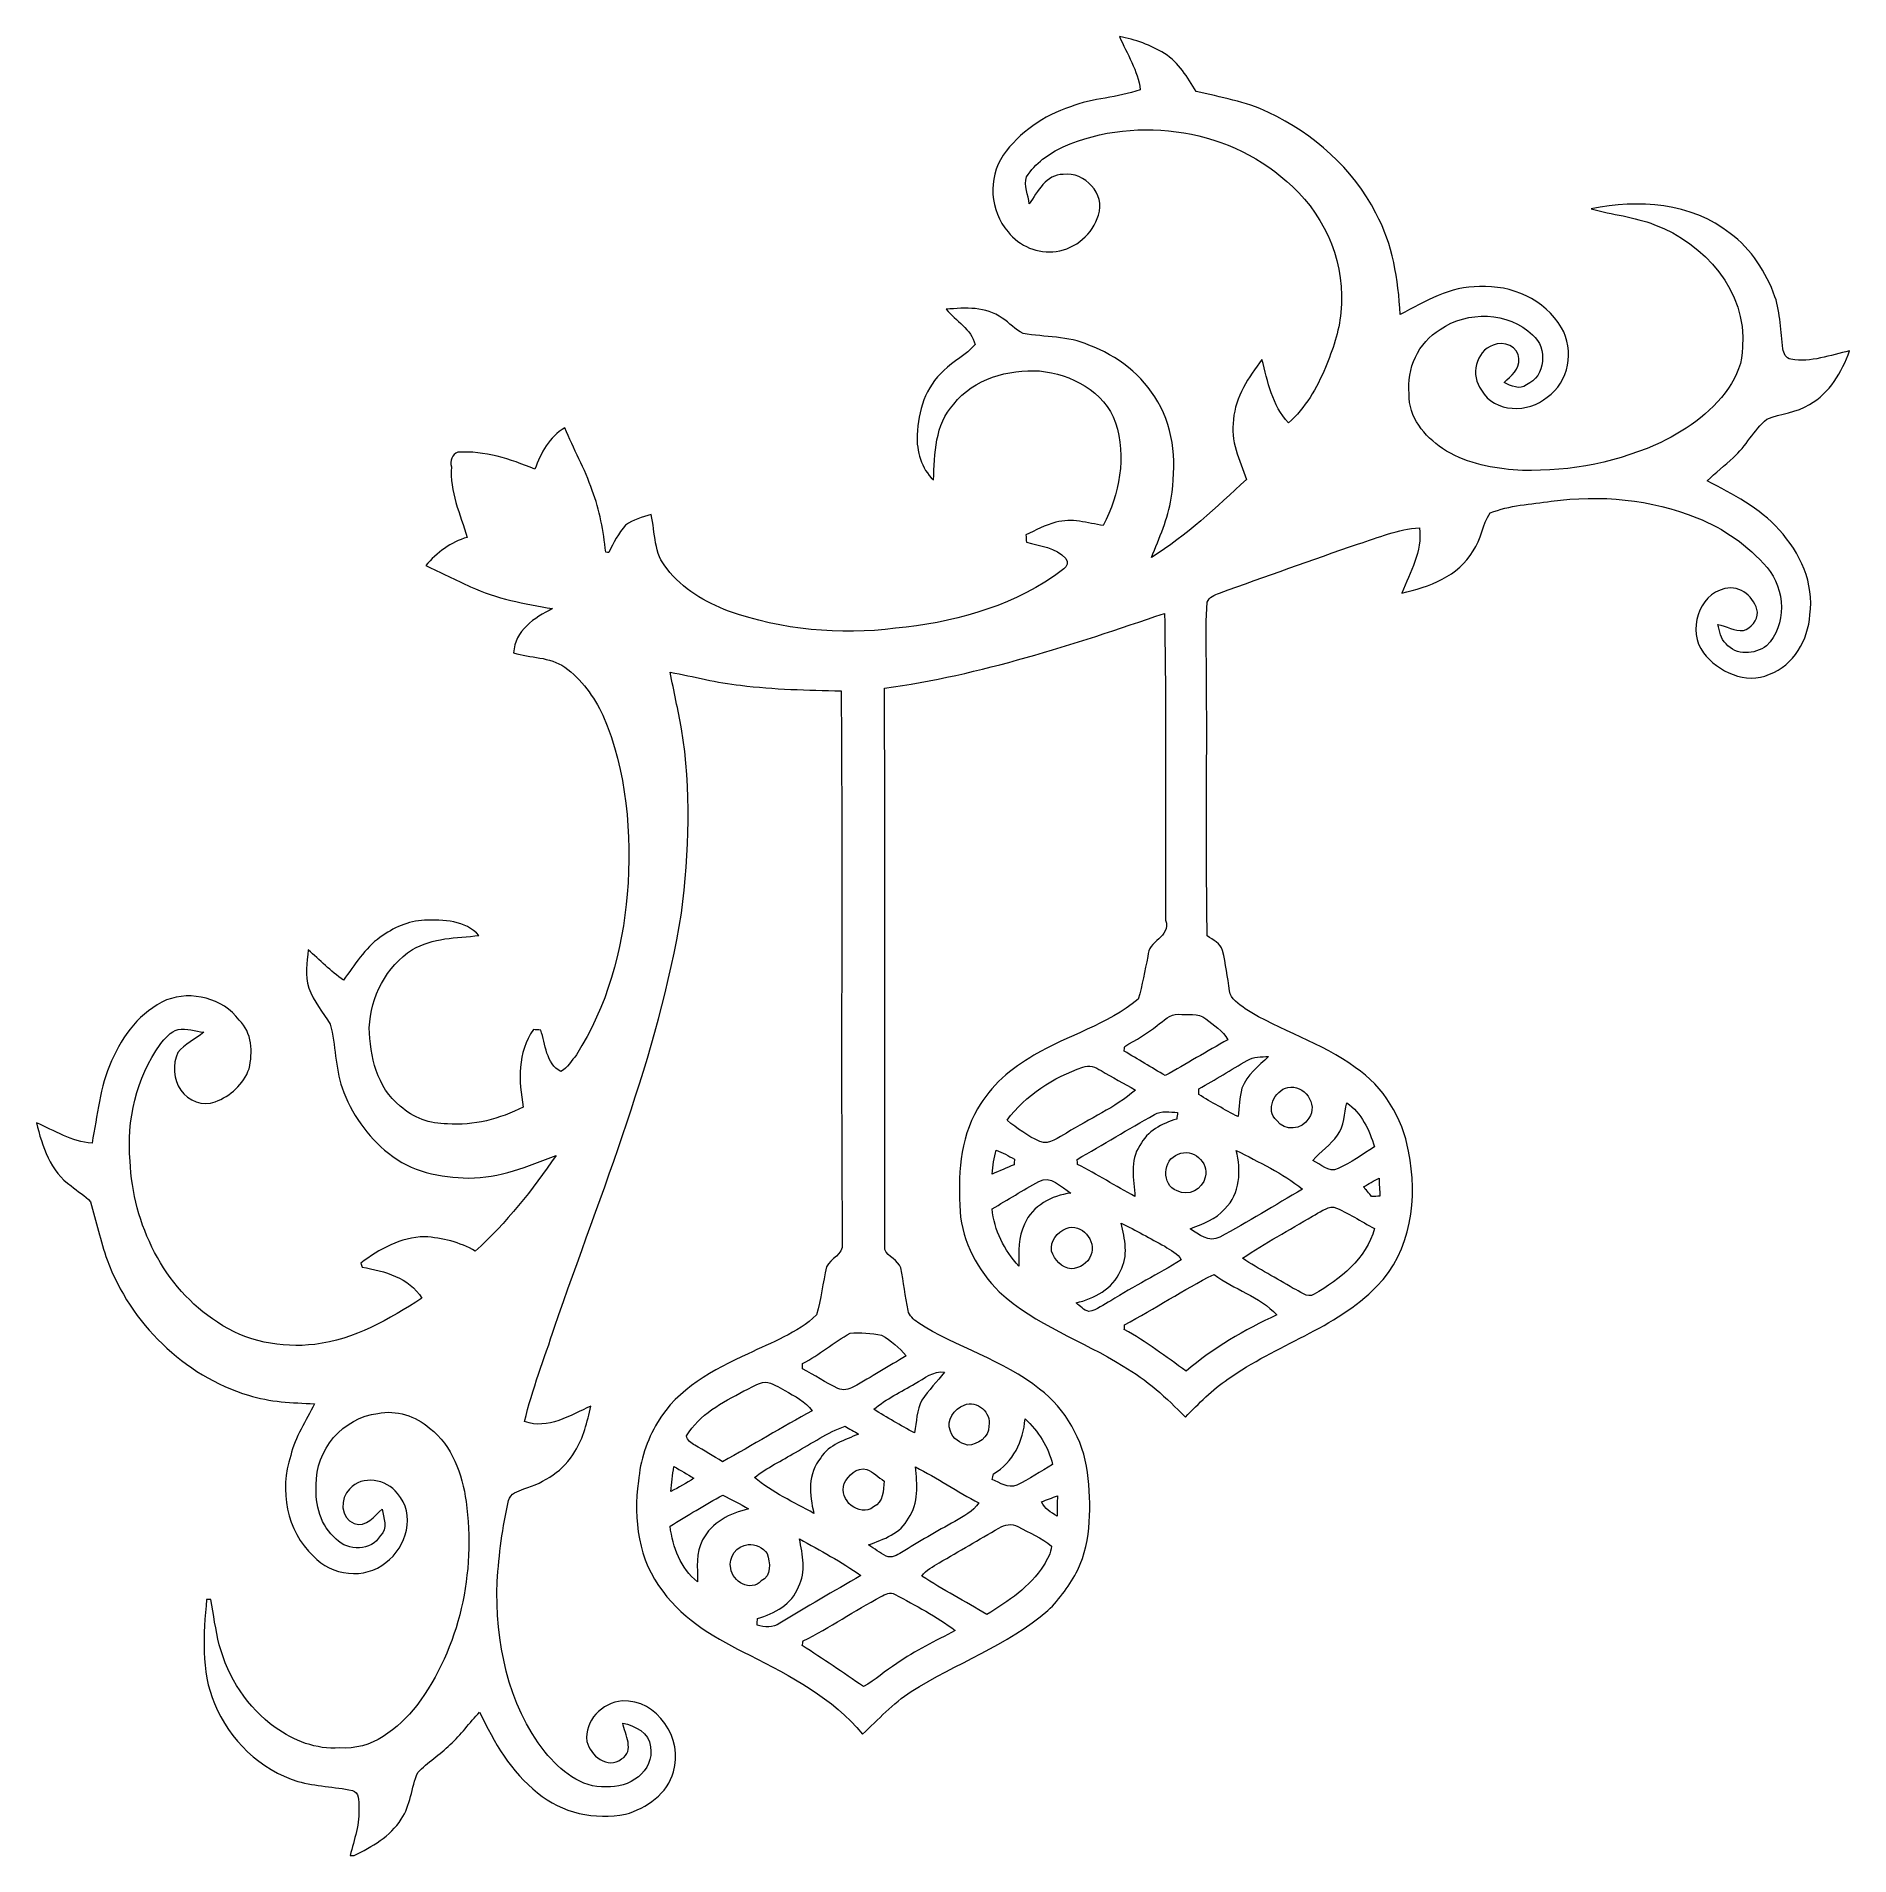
# Model space of a CAD drawing. Header units: centimetres. Extents: x -16.3 to 16.3, y -16.4 to 16.4.
import ezdxf

# ---------------------------------------------------------------- set-up
doc = ezdxf.new("R2010")
doc.units = ezdxf.units.CM
doc.header["$MEASUREMENT"] = 0
doc.layers.add('Layer 1', color=7, linetype='Continuous')

msp = doc.modelspace()

# ---------------------------------------------------------------- linework, layer by layer
at = {"layer": 'Layer 1', "color": 253, "lineweight": 9}
for points, knots in [([(3.17148, 16.35743), (3.45582, 16.29922), (3.73557, 16.20291), (3.98286, 16.0491), (3.98286, 16.0491), (4.2411, 15.89035), (4.39456, 15.6173), (4.5519, 15.36789), (4.5519, 15.36789), (4.98969, 15.26099), (5.44266, 15.18797), (5.85188, 14.99006), (5.85188, 14.99006), (6.66256, 14.60624), (7.37376, 13.98253), (7.7844, 13.17784), (7.7844, 13.17784), (8.09026, 12.62363), (8.1841, 11.98122), (8.22255, 11.35751), (8.22255, 11.35751), (8.66811, 11.5854), (9.12495, 11.86868), (9.64495, 11.85739), (9.64495, 11.85739), (10.2168, 11.88879), (10.82852, 11.62915), (11.12097, 11.11903), (11.12097, 11.11903), (11.3538, 10.71686), (11.26067, 10.13584), (10.86344, 9.87161), (10.86344, 9.87161), (10.53148, 9.5802), (9.91553, 9.58092), (9.68305, 9.9972), (9.68305, 9.9972), (9.47879, 10.25472), (9.57616, 10.69287), (9.8926, 10.80717), (9.8926, 10.80717), (10.0704, 10.89043), (10.35721, 10.78142), (10.35121, 10.56199), (10.35121, 10.56199), (10.37661, 10.36655), (10.20904, 10.25367), (10.09192, 10.13372), (10.09192, 10.13372), (10.21504, 10.07269), (10.36673, 9.99226), (10.49408, 10.09421), (10.49408, 10.09421), (10.83628, 10.23709), (10.87473, 10.75955), (10.60239, 10.98885), (10.60239, 10.98885), (10.166, 11.41501), (9.42905, 11.42524), (8.93833, 11.08693), (8.93833, 11.08693), (8.5464, 10.85304), (8.33085, 10.37714), (8.38306, 9.92699), (8.38306, 9.92699), (8.36789, 9.51423), (8.65717, 9.16429), (8.98349, 8.94662), (8.98349, 8.94662), (9.3592, 8.69544), (9.81181, 8.60584), (10.2542, 8.55998), (10.2542, 8.55998), (11.12556, 8.51306), (12.01068, 8.66016), (12.81042, 9.01224), (12.81042, 9.01224), (13.31913, 9.24155), (13.80067, 9.56786), (14.12417, 10.03), (14.12417, 10.03), (14.26457, 10.25155), (14.38805, 10.50026), (14.37323, 10.77084), (14.37323, 10.77084), (14.46072, 11.77237), (13.6906, 12.64127), (12.79384, 12.9697), (12.79384, 12.9697), (12.42801, 13.1161), (12.03255, 13.14856), (11.65684, 13.25722), (11.65684, 13.25722), (12.49821, 13.4329), (13.46024, 13.36481), (14.15592, 12.81307), (14.15592, 12.81307), (14.53833, 12.53402), (14.79797, 12.11527), (14.96025, 11.67677), (14.96025, 11.67677), (15.06326, 11.3755), (15.05409, 11.052), (15.10277, 10.74015), (15.10277, 10.74015), (15.11406, 10.65865), (15.15745, 10.5687), (15.24635, 10.55106), (15.24635, 10.55106), (15.60795, 10.48756), (15.95403, 10.62655), (16.30186, 10.70205), (16.30186, 10.70205), (16.1604, 10.3221), (15.94697, 9.94181), (15.58043, 9.73896), (15.58043, 9.73896), (15.34972, 9.5855), (15.06185, 9.57809), (14.81208, 9.47509), (14.81208, 9.47509), (14.58066, 9.27294), (14.43602, 8.99002), (14.21095, 8.78047), (14.21095, 8.78047), (14.05573, 8.64006), (13.88992, 8.512), (13.7414, 8.36419), (13.7414, 8.36419), (14.20319, 8.12112), (14.68332, 7.87947), (15.03645, 7.48471), (15.03645, 7.48471), (15.40722, 7.07514), (15.67075, 6.51881), (15.58855, 5.95542), (15.58855, 5.95542), (15.55821, 5.50598), (15.29715, 5.04631), (14.85936, 4.88545), (14.85936, 4.88545), (14.43391, 4.69883), (13.93825, 4.92812), (13.67191, 5.27491), (13.67191, 5.27491), (13.38863, 5.65803), (13.57278, 6.32196), (14.06102, 6.42638), (14.06102, 6.42638), (14.3383, 6.49835), (14.59901, 6.26728), (14.64593, 6.00516), (14.64593, 6.00516), (14.65228, 5.85488), (14.52739, 5.72224), (14.39475, 5.67073), (14.39475, 5.67073), (14.23353, 5.66473), (14.08395, 5.74728), (13.92979, 5.78432), (13.92979, 5.78432), (13.96648, 5.66614), (13.97812, 5.52256), (14.07936, 5.43543), (14.07936, 5.43543), (14.25434, 5.21988), (14.60077, 5.23717), (14.80468, 5.39909), (14.80468, 5.39909), (15.18426, 5.76386), (15.14511, 6.42109), (14.81667, 6.80703), (14.81667, 6.80703), (14.47765, 7.20002), (14.04091, 7.50976), (13.55761, 7.69885), (13.55761, 7.69885), (12.73211, 8.0361), (11.817, 8.11795), (10.93717, 7.99836), (10.93717, 7.99836), (10.56887, 7.94262), (10.18576, 7.9278), (9.83756, 7.7874), (9.83756, 7.7874), (9.69363, 7.58243), (9.68446, 7.30974), (9.5303, 7.10795), (9.5303, 7.10795), (9.27453, 6.64616), (8.73443, 6.45884), (8.25112, 6.34489), (8.25112, 6.34489), (8.3947, 6.72448), (8.62683, 7.09419), (8.56651, 7.51787), (8.56651, 7.51787), (8.1841, 7.50271), (7.8292, 7.34149), (7.46831, 7.23177), (7.46831, 7.23177), (6.63434, 6.94038), (5.80073, 6.64722), (4.96994, 6.34595), (4.96994, 6.34595), (4.8888, 6.3089), (4.77803, 6.2768), (4.75157, 6.18085), (4.75157, 6.18085), (4.7237, 5.87746), (4.73499, 5.5723), (4.73499, 5.26786), (4.73499, 5.26786), (4.75333, 3.57241), (4.72335, 1.87696), (4.75121, 0.18151), (4.75121, 0.18151), (4.85282, 0.10813), (4.99287, 0.05133), (5.02673, -0.08237), (5.02673, -0.08237), (5.08283, -0.32014), (5.11669, -0.56285), (5.15268, -0.80452), (5.15268, -0.80452), (5.16785, -0.95974), (5.32271, -1.03947), (5.43243, -1.13013), (5.43243, -1.13013), (6.06813, -1.52806), (6.80897, -1.73372), (7.41398, -2.18529), (7.41398, -2.18529), (7.92304, -2.52819), (8.26523, -3.09052), (8.3693, -3.69236), (8.3693, -3.69236), (8.54428, -4.52525), (8.42222, -5.49011), (7.80239, -6.11982), (7.80239, -6.11982), (7.05309, -6.88711), (5.98311, -7.16933), (5.12869, -7.78633), (5.12869, -7.78633), (4.83941, -7.97578), (4.59987, -8.22696), (4.35751, -8.47073), (4.35751, -8.47073), (4.01991, -8.12501), (3.6629, -7.79481), (3.24027, -7.55492), (3.24027, -7.55492), (2.50684, -7.09631), (1.65524, -6.81726), (1.01283, -6.22107), (1.01283, -6.22107), (0.62372, -5.83513), (0.35208, -5.32783), (0.30622, -4.77574), (0.30622, -4.77574), (0.26882, -4.15132), (0.2981, -3.48139), (0.6223, -2.92718), (0.6223, -2.92718), (0.85655, -2.51478), (1.22626, -2.19657), (1.63548, -1.96551), (1.63548, -1.96551), (2.24473, -1.59968), (2.9584, -1.41941), (3.50944, -0.95692), (3.50944, -0.95692), (3.58528, -0.70503), (3.62656, -0.44326), (3.68406, -0.18644), (3.68406, -0.18644), (3.67348, 0.10249), (4.10916, 0.14694), (4.00192, 0.46691), (4.00192, 0.46691), (3.99168, 2.30523), (4.01744, 4.14391), (3.98357, 5.98153), (3.98357, 5.98153), (2.33786, 5.42096), (0.67451, 4.87416), (-1.0541, 4.63462), (-1.0541, 4.63462), (-1.03399, 1.26983), (-1.04916, -2.09604), (-1.0488, -5.46048), (-1.0488, -5.46048), (-0.98707, -5.59559), (-0.8075, -5.64357), (-0.75847, -5.78962), (-0.75847, -5.78962), (-0.70661, -6.04327), (-0.6798, -6.30185), (-0.629, -6.5562), (-0.629, -6.5562), (-0.60995, -6.65145), (-0.52775, -6.7139), (-0.45367, -6.76858), (-0.45367, -6.76858), (0.24483, -7.22613), (1.08091, -7.44062), (1.73743, -7.96696), (1.73743, -7.96696), (2.20733, -8.32891), (2.51743, -8.87889), (2.59927, -9.4652), (2.59927, -9.4652), (2.66418, -10.05012), (2.67688, -10.67347), (2.42394, -11.21993), (2.42394, -11.21993), (2.28353, -11.48839), (2.10503, -11.73992), (1.8856, -11.95018), (1.8856, -11.95018), (1.15782, -12.58094), (0.23107, -12.89597), (-0.57291, -13.40856), (-0.57291, -13.40856), (-0.9017, -13.61811), (-1.16028, -13.91303), (-1.4485, -14.17162), (-1.4485, -14.17162), (-1.97943, -13.51933), (-2.74108, -13.12951), (-3.47592, -12.75486), (-3.47592, -12.75486), (-4.05624, -12.46382), (-4.6489, -12.1375), (-5.04013, -11.6041), (-5.04013, -11.6041), (-5.4744, -11.05236), (-5.57494, -10.30482), (-5.4744, -9.62642), (-5.4744, -9.62642), (-5.44653, -9.25107), (-5.32553, -8.88877), (-5.13256, -8.56704), (-5.13256, -8.56704), (-4.7759, -7.9599), (-4.12679, -7.6163), (-3.5052, -7.33514), (-3.5052, -7.33514), (-3.08433, -7.12559), (-2.61725, -6.96825), (-2.27577, -6.63241), (-2.27577, -6.63241), (-2.18193, -6.35371), (-2.16605, -6.05314), (-2.09303, -5.76916), (-2.09303, -5.76916), (-2.02882, -5.6097), (-1.78435, -5.55573), (-1.8108, -5.35535), (-1.8108, -5.35535), (-1.84044, -2.041), (-1.80234, 1.27335), (-1.83162, 4.58735), (-1.83162, 4.58735), (-2.43487, 4.60111), (-3.03918, 4.61275), (-3.63855, 4.68754), (-3.63855, 4.68754), (-4.06576, 4.73304), (-4.48098, 4.84629), (-4.9029, 4.92249), (-4.9029, 4.92249), (-4.84222, 4.58275), (-4.76391, 4.24692), (-4.70147, 3.90755), (-4.70147, 3.90755), (-4.5212, 2.81111), (-4.56247, 1.69069), (-4.70041, 0.59249), (-4.70041, 0.59249), (-5.12409, -1.98209), (-6.13904, -4.4025), (-6.985, -6.85536), (-6.985, -6.85536), (-7.16597, -7.4198), (-7.38963, -7.97261), (-7.52228, -8.55187), (-7.52228, -8.55187), (-7.10247, -8.70392), (-6.70313, -8.4351), (-6.33271, -8.276), (-6.33271, -8.276), (-6.39762, -8.55609), (-6.46289, -8.84466), (-6.61987, -9.08985), (-6.61987, -9.08985), (-6.81178, -9.43064), (-7.16774, -9.65148), (-7.53533, -9.76118), (-7.53533, -9.76118), (-7.64046, -9.80599), (-7.78404, -9.84268), (-7.81014, -9.9725), (-7.81014, -9.9725), (-7.92621, -10.44981), (-7.98159, -10.94088), (-8.01617, -11.43054), (-8.01617, -11.43054), (-8.05144, -12.50263), (-7.83307, -13.6361), (-7.15645, -14.49582), (-7.15645, -14.49582), (-6.87987, -14.82038), (-6.51474, -15.15058), (-6.05613, -15.11883), (-6.05613, -15.11883), (-5.6582, -15.15799), (-5.17666, -14.83837), (-5.26097, -14.39845), (-5.26097, -14.39845), (-5.27614, -14.14728), (-5.5439, -14.02275), (-5.75804, -13.97371), (-5.75804, -13.97371), (-5.71747, -14.18044), (-5.53896, -14.4736), (-5.78167, -14.61929), (-5.78167, -14.61929), (-6.02121, -14.81367), (-6.34929, -14.55826), (-6.4015, -14.30426), (-6.4015, -14.30426), (-6.45936, -13.93702), (-6.12351, -13.60435), (-5.77109, -13.57613), (-5.77109, -13.57613), (-5.13856, -13.53803), (-4.65843, -14.26934), (-4.84752, -14.84966), (-4.84752, -14.84966), (-4.94947, -15.24512), (-5.33294, -15.50371), (-5.70688, -15.61413), (-5.70688, -15.61413), (-6.25475, -15.71714), (-6.86047, -15.59508), (-7.28839, -15.22642), (-7.28839, -15.22642), (-7.76852, -14.85707), (-8.07261, -14.31732), (-8.33155, -13.78074), (-8.33155, -13.78074), (-8.51923, -13.96454), (-8.66281, -14.1882), (-8.86072, -14.36177), (-8.86072, -14.36177), (-9.04628, -14.53992), (-9.26853, -14.67715), (-9.44421, -14.86518), (-9.44421, -14.86518), (-9.5638, -15.13576), (-9.56839, -15.45397), (-9.74337, -15.70231), (-9.74337, -15.70231), (-9.93669, -16.0177), (-10.27006, -16.19339), (-10.58827, -16.35743), (-10.58827, -16.35743), (-10.58827, -16.35743), (-10.662, -16.35743), (-10.662, -16.35743), (-10.662, -16.35743), (-10.58686, -16.06956), (-10.48279, -15.77887), (-10.50395, -15.47654), (-10.50395, -15.47654), (-10.50043, -15.38094), (-10.50078, -15.21831), (-10.62002, -15.18409), (-10.62002, -15.18409), (-10.94352, -15.11812), (-11.27936, -15.11389), (-11.59827, -15.02322), (-11.59827, -15.02322), (-12.27419, -14.81438), (-12.8344, -14.27639), (-13.09934, -13.62411), (-13.09934, -13.62411), (-13.34946, -13.03003), (-13.2976, -12.37492), (-13.24116, -11.74909), (-13.24116, -11.74909), (-13.22175, -11.7498), (-13.1833, -11.7505), (-13.16425, -11.75121), (-13.16425, -11.75121), (-13.11945, -12.0232), (-13.07853, -12.29625), (-13.01326, -12.56472), (-13.01326, -12.56472), (-12.85945, -13.15597), (-12.50385, -13.69502), (-12.0082, -14.05485), (-12.0082, -14.05485), (-11.6713, -14.28662), (-11.27019, -14.45843), (-10.85215, -14.4175), (-10.85215, -14.4175), (-10.27994, -14.47395), (-9.79628, -14.07496), (-9.4615, -13.65586), (-9.4615, -13.65586), (-8.68539, -12.62081), (-8.40069, -11.25944), (-8.57461, -9.98908), (-8.57461, -9.98908), (-8.64446, -9.49661), (-8.82332, -8.98437), (-9.23149, -8.67005), (-9.23149, -8.67005), (-9.48055, -8.44815), (-9.83297, -8.33914), (-10.16282, -8.40441), (-10.16282, -8.40441), (-10.78194, -8.47707), (-11.29241, -9.06798), (-11.26913, -9.69064), (-11.26913, -9.69064), (-11.29171, -10.04482), (-11.19434, -10.43147), (-10.91035, -10.66501), (-10.91035, -10.66501), (-10.70186, -10.89184), (-10.27606, -10.87773), (-10.11449, -10.60327), (-10.11449, -10.60327), (-9.97549, -10.4731), (-10.05804, -10.28471), (-10.08344, -10.12702), (-10.08344, -10.12702), (-10.22844, -10.24838), (-10.36461, -10.46392), (-10.58933, -10.38279), (-10.58933, -10.38279), (-10.83521, -10.30094), (-10.84932, -9.92206), (-10.67082, -9.76578), (-10.67082, -9.76578), (-10.44116, -9.50649), (-10.00689, -9.58762), (-9.80969, -9.84621), (-9.80969, -9.84621), (-9.47772, -10.21169), (-9.64177, -10.81811), (-10.01994, -11.08517), (-10.01994, -11.08517), (-10.39142, -11.40196), (-11.00243, -11.32611), (-11.32205, -10.97051), (-11.32205, -10.97051), (-11.80535, -10.51966), (-11.93588, -9.77812), (-11.72845, -9.16394), (-11.72845, -9.16394), (-11.65119, -8.82633), (-11.44905, -8.54093), (-11.30229, -8.23296), (-11.30229, -8.23296), (-11.70022, -8.21426), (-12.10451, -8.2005), (-12.48727, -8.0795), (-12.48727, -8.0795), (-13.65567, -7.7239), (-14.60429, -6.78339), (-15.02974, -5.64639), (-15.02974, -5.64639), (-15.15357, -5.3049), (-15.22059, -4.94683), (-15.33101, -4.60182), (-15.33101, -4.60182), (-15.42132, -4.48081), (-15.56667, -4.4159), (-15.67709, -4.31571), (-15.67709, -4.31571), (-16.04962, -4.05854), (-16.19673, -3.59746), (-16.30186, -3.17977), (-16.30186, -3.17977), (-15.97272, -3.31524), (-15.66792, -3.52302), (-15.30173, -3.54595), (-15.30173, -3.54595), (-15.20472, -3.04889), (-15.16168, -2.53242), (-14.94931, -2.06676), (-14.94931, -2.06676), (-14.75387, -1.60814), (-14.42649, -1.17776), (-13.96153, -0.96997), (-13.96153, -0.96997), (-13.50609, -0.79852), (-12.95259, -0.93857), (-12.65414, -1.33086), (-12.65414, -1.33086), (-12.42377, -1.55629), (-12.40754, -1.91189), (-12.4781, -2.20787), (-12.4781, -2.20787), (-12.5737, -2.48868), (-12.8143, -2.69823), (-13.08699, -2.80194), (-13.08699, -2.80194), (-13.30748, -2.88802), (-13.57453, -2.78466), (-13.70259, -2.59098), (-13.70259, -2.59098), (-13.84511, -2.40189), (-13.85675, -2.12743), (-13.75657, -1.91718), (-13.75657, -1.91718), (-13.6345, -1.7616), (-13.44471, -1.67588), (-13.29302, -1.5517), (-13.29302, -1.5517), (-13.44471, -1.52418), (-13.59852, -1.47762), (-13.7541, -1.49878), (-13.7541, -1.49878), (-13.8945, -1.54076), (-13.98764, -1.66565), (-14.079, -1.77182), (-14.079, -1.77182), (-14.50975, -2.37155), (-14.68014, -3.13744), (-14.61734, -3.86733), (-14.61734, -3.86733), (-14.56795, -5.00046), (-14.01445, -6.14557), (-13.04431, -6.76717), (-13.04431, -6.76717), (-12.53737, -7.115), (-11.89884, -7.2353), (-11.29312, -7.16369), (-11.29312, -7.16369), (-10.58509, -7.08043), (-9.95539, -6.71425), (-9.36942, -6.33219), (-9.36942, -6.33219), (-9.60155, -5.95966), (-10.04111, -5.84889), (-10.44398, -5.77586), (-10.44398, -5.77586), (-10.45033, -5.75822), (-10.46339, -5.72294), (-10.46974, -5.70495), (-10.46974, -5.70495), (-10.13707, -5.45377), (-9.74901, -5.23223), (-9.32039, -5.2287), (-9.32039, -5.2287), (-9.00324, -5.24705), (-8.68574, -5.32536), (-8.40987, -5.48623), (-8.40987, -5.48623), (-7.85318, -4.97929), (-7.38046, -4.38592), (-6.95677, -3.76538), (-6.95677, -3.76538), (-7.46301, -3.96188), (-7.97665, -4.17707), (-8.53016, -4.17213), (-8.53016, -4.17213), (-9.03358, -4.16472), (-9.5758, -4.06206), (-9.96914, -3.72587), (-9.96914, -3.72587), (-10.3579, -3.42883), (-10.6366, -3.00726), (-10.80558, -2.55182), (-10.80558, -2.55182), (-10.9294, -2.18211), (-10.91882, -1.78205), (-11.01795, -1.40741), (-11.01795, -1.40741), (-11.14284, -1.18799), (-11.32346, -0.99925), (-11.40389, -0.75619), (-11.40389, -0.75619), (-11.46951, -0.5304), (-11.43882, -0.29615), (-11.41447, -0.06755), (-11.41447, -0.06755), (-11.20739, -0.25488), (-11.00949, -0.45279), (-10.78018, -0.61365), (-10.78018, -0.61365), (-10.57945, -0.34097), (-10.39953, -0.04145), (-10.11837, 0.15822), (-10.11837, 0.15822), (-9.88589, 0.32474), (-9.61566, 0.45279), (-9.32497, 0.46197), (-9.32497, 0.46197), (-8.98595, 0.47784), (-8.58484, 0.46267), (-8.34354, 0.18715), (-8.34354, 0.18715), (-8.74889, 0.14799), (-9.17822, 0.14764), (-9.54122, -0.06438), (-9.54122, -0.06438), (-10.01395, -0.366), (-10.29017, -0.91741), (-10.31522, -1.46986), (-10.31522, -1.46986), (-10.30393, -1.98138), (-10.17905, -2.54406), (-9.75924, -2.88097), (-9.75924, -2.88097), (-9.52888, -3.08946), (-9.22196, -3.20094), (-8.91187, -3.19529), (-8.91187, -3.19529), (-8.43703, -3.23868), (-7.96748, -3.10886), (-7.54662, -2.89755), (-7.54662, -2.89755), (-7.63129, -2.4287), (-7.65422, -1.91012), (-7.36423, -1.50337), (-7.36423, -1.50337), (-7.32014, -1.50549), (-7.27604, -1.50796), (-7.23194, -1.51078), (-7.23194, -1.51078), (-7.14657, -1.76124), (-7.14163, -2.12214), (-6.86964, -2.25479), (-6.86964, -2.25479), (-6.74899, -2.18599), (-6.6742, -2.06287), (-6.592, -1.95528), (-6.592, -1.95528), (-6.03849, -1.09379), (-5.76827, -0.07814), (-5.67619, 0.93434), (-5.67619, 0.93434), (-5.59576, 2.01736), (-5.68148, 3.14308), (-6.1154, 4.14991), (-6.1154, 4.14991), (-6.27838, 4.48152), (-6.49781, 4.79937), (-6.80261, 5.01386), (-6.80261, 5.01386), (-7.07354, 5.20505), (-7.41856, 5.17578), (-7.72089, 5.27244), (-7.72089, 5.27244), (-7.70431, 5.67461), (-7.34377, 5.90568), (-7.02204, 6.06655), (-7.02204, 6.06655), (-7.52228, 6.15756), (-8.03239, 6.24082), (-8.49559, 6.4606), (-8.49559, 6.4606), (-8.76335, 6.59042), (-9.03393, 6.71425), (-9.30134, 6.84407), (-9.30134, 6.84407), (-9.09814, 7.07232), (-8.85154, 7.26317), (-8.55345, 7.34854), (-8.55345, 7.34854), (-8.67621, 7.76447), (-8.87871, 8.17334), (-8.83955, 8.61889), (-8.83955, 8.61889), (-8.87095, 8.71838), (-8.82332, 8.84573), (-8.72313, 8.87994), (-8.72313, 8.87994), (-8.243, 8.90676), (-7.77592, 8.76071), (-7.33954, 8.57339), (-7.33954, 8.57339), (-7.22735, 8.86584), (-7.08342, 9.15864), (-6.79908, 9.31986), (-6.79908, 9.31986), (-6.64739, 8.93886), (-6.4389, 8.5822), (-6.30731, 8.19309), (-6.30731, 8.19309), (-6.17008, 7.83784), (-6.10975, 7.45967), (-6.06284, 7.08361), (-6.06284, 7.08361), (-6.04908, 7.08149), (-6.02191, 7.0769), (-6.00815, 7.07479), (-6.00815, 7.07479), (-5.92878, 7.25047), (-5.83494, 7.42121), (-5.70688, 7.56656), (-5.70688, 7.56656), (-5.57318, 7.66639), (-5.40596, 7.7119), (-5.24757, 7.75706), (-5.24757, 7.75706), (-5.17384, 7.43285), (-5.20241, 7.04621), (-4.96217, 6.7841), (-4.96217, 6.7841), (-4.6863, 6.42003), (-4.27602, 6.18261), (-3.85515, 6.0228), (-3.85515, 6.0228), (-2.89736, 5.68237), (-1.85808, 5.58747), (-0.85125, 5.71271), (-0.85125, 5.71271), (0.1457, 5.80972), (1.15182, 6.07713), (1.98896, 6.64334), (1.98896, 6.64334), (2.07398, 6.73012), (2.31599, 6.81479), (2.20698, 6.96825), (2.20698, 6.96825), (2.03553, 7.16933), (1.73955, 7.19261), (1.50001, 7.25929), (1.50001, 7.25929), (1.49684, 7.30339), (1.49402, 7.34748), (1.4912, 7.39158), (1.4912, 7.39158), (1.66653, 7.47448), (1.83868, 7.57009), (2.02777, 7.61912), (2.02777, 7.61912), (2.31246, 7.70273), (2.60103, 7.6043), (2.8829, 7.56162), (2.8829, 7.56162), (3.17571, 8.125), (3.29812, 8.79528), (3.10198, 9.41088), (3.10198, 9.41088), (2.90336, 9.97391), (2.30364, 10.28894), (1.73673, 10.3408), (1.73673, 10.3408), (1.17511, 10.37044), (0.5521, 10.20534), (0.19262, 9.74354), (0.19262, 9.74354), (-0.15134, 9.37913), (-0.14534, 8.84785), (-0.17109, 8.38006), (-0.17109, 8.38006), (-0.39299, 8.59102), (-0.4766, 8.8923), (-0.46566, 9.19322), (-0.46566, 9.19322), (-0.44873, 9.61514), (-0.31432, 10.06105), (0.01341, 10.34644), (0.01341, 10.34644), (0.18662, 10.51931), (0.4184, 10.62832), (0.5775, 10.81599), (0.5775, 10.81599), (0.50941, 11.09046), (0.23037, 11.24109), (0.05927, 11.45029), (0.05927, 11.45029), (0.39794, 11.47816), (0.77647, 11.50603), (1.06187, 11.28907), (1.06187, 11.28907), (1.19768, 11.21075), (1.29752, 11.07952), (1.44216, 11.01637), (1.44216, 11.01637), (1.83339, 10.9444), (2.25249, 10.97122), (2.62396, 10.80717), (2.62396, 10.80717), (3.13232, 10.6142), (3.59305, 10.26637), (3.8608, 9.78624), (3.8608, 9.78624), (4.17442, 9.27012), (4.19206, 8.63512), (4.10387, 8.05374), (4.10387, 8.05374), (4.04813, 7.68015), (3.88726, 7.3369), (3.75003, 6.98835), (3.75003, 6.98835), (4.3815, 7.37676), (4.91385, 7.89358), (5.45853, 8.38959), (5.45853, 8.38959), (5.33259, 8.7339), (5.16008, 9.08915), (5.22464, 9.46662), (5.22464, 9.46662), (5.25216, 9.87902), (5.49946, 10.2258), (5.73476, 10.54788), (5.73476, 10.54788), (5.83848, 10.14748), (5.91926, 9.72308), (6.20995, 9.40806), (6.20995, 9.40806), (6.51687, 9.67229), (6.72183, 10.03318), (6.87635, 10.40289), (6.87635, 10.40289), (7.00582, 10.72004), (7.12435, 11.04706), (7.15293, 11.39102), (7.15293, 11.39102), (7.24465, 12.22711), (6.9014, 13.08929), (6.28403, 13.6555), (6.28403, 13.6555), (5.21723, 14.69055), (3.51438, 14.96043), (2.15865, 14.37411), (2.15865, 14.37411), (1.90359, 14.24711), (1.65453, 14.07672), (1.50354, 13.82977), (1.50354, 13.82977), (1.4478, 13.67279), (1.53706, 13.50275), (1.55223, 13.34506), (1.55223, 13.34506), (1.69757, 13.56766), (1.85703, 13.87952), (2.16288, 13.87387), (2.16288, 13.87387), (2.546, 13.92855), (2.92806, 13.51792), (2.79541, 13.14539), (2.79541, 13.14539), (2.6977, 12.80037), (2.38619, 12.5446), (2.03624, 12.48745), (2.03624, 12.48745), (1.71168, 12.44794), (1.36737, 12.57988), (1.17017, 12.84482), (1.17017, 12.84482), (0.83891, 13.21841), (0.80716, 13.80543), (1.08056, 14.21924), (1.08056, 14.21924), (1.37654, 14.63164), (1.81081, 14.93362), (2.29235, 15.0899), (2.29235, 15.0899), (2.69523, 15.25112), (3.13973, 15.25182), (3.54613, 15.39505), (3.54613, 15.39505), (3.50838, 15.74747), (3.30694, 16.04028), (3.17148, 16.35743), (3.17148, 16.35743), (3.17148, 16.35743), (3.17148, 16.35743), (3.17148, 16.35743)], [0, 0, 0, 0, 0.00406504, 0.00406504, 0.00406504, 0.00406504, 0.00813008, 0.00813008, 0.00813008, 0.00813008, 0.01219512, 0.01219512, 0.01219512, 0.01219512, 0.01626016, 0.01626016, 0.01626016, 0.01626016, 0.0203252, 0.0203252, 0.0203252, 0.0203252, 0.02439024, 0.02439024, 0.02439024, 0.02439024, 0.02845528, 0.02845528, 0.02845528, 0.02845528, 0.03252033, 0.03252033, 0.03252033, 0.03252033, 0.03658537, 0.03658537, 0.03658537, 0.03658537, 0.04065041, 0.04065041, 0.04065041, 0.04065041, 0.04471545, 0.04471545, 0.04471545, 0.04471545, 0.04878049, 0.04878049, 0.04878049, 0.04878049, 0.05284553, 0.05284553, 0.05284553, 0.05284553, 0.05691057, 0.05691057, 0.05691057, 0.05691057, 0.06097561, 0.06097561, 0.06097561, 0.06097561, 0.06504065, 0.06504065, 0.06504065, 0.06504065, 0.06910569, 0.06910569, 0.06910569, 0.06910569, 0.07317073, 0.07317073, 0.07317073, 0.07317073, 0.07723577, 0.07723577, 0.07723577, 0.07723577, 0.08130081, 0.08130081, 0.08130081, 0.08130081, 0.08536585, 0.08536585, 0.08536585, 0.08536585, 0.08943089, 0.08943089, 0.08943089, 0.08943089, 0.09349593, 0.09349593, 0.09349593, 0.09349593, 0.09756098, 0.09756098, 0.09756098, 0.09756098, 0.10162602, 0.10162602, 0.10162602, 0.10162602, 0.10569106, 0.10569106, 0.10569106, 0.10569106, 0.1097561, 0.1097561, 0.1097561, 0.1097561, 0.11382114, 0.11382114, 0.11382114, 0.11382114, 0.11788618, 0.11788618, 0.11788618, 0.11788618, 0.12195122, 0.12195122, 0.12195122, 0.12195122, 0.12601626, 0.12601626, 0.12601626, 0.12601626, 0.1300813, 0.1300813, 0.1300813, 0.1300813, 0.13414634, 0.13414634, 0.13414634, 0.13414634, 0.13821138, 0.13821138, 0.13821138, 0.13821138, 0.14227642, 0.14227642, 0.14227642, 0.14227642, 0.14634146, 0.14634146, 0.14634146, 0.14634146, 0.1504065, 0.1504065, 0.1504065, 0.1504065, 0.15447154, 0.15447154, 0.15447154, 0.15447154, 0.15853659, 0.15853659, 0.15853659, 0.15853659, 0.16260163, 0.16260163, 0.16260163, 0.16260163, 0.16666667, 0.16666667, 0.16666667, 0.16666667, 0.17073171, 0.17073171, 0.17073171, 0.17073171, 0.17479675, 0.17479675, 0.17479675, 0.17479675, 0.17886179, 0.17886179, 0.17886179, 0.17886179, 0.18292683, 0.18292683, 0.18292683, 0.18292683, 0.18699187, 0.18699187, 0.18699187, 0.18699187, 0.19105691, 0.19105691, 0.19105691, 0.19105691, 0.19512195, 0.19512195, 0.19512195, 0.19512195, 0.19918699, 0.19918699, 0.19918699, 0.19918699, 0.20325203, 0.20325203, 0.20325203, 0.20325203, 0.20731707, 0.20731707, 0.20731707, 0.20731707, 0.21138211, 0.21138211, 0.21138211, 0.21138211, 0.21544715, 0.21544715, 0.21544715, 0.21544715, 0.2195122, 0.2195122, 0.2195122, 0.2195122, 0.22357724, 0.22357724, 0.22357724, 0.22357724, 0.22764228, 0.22764228, 0.22764228, 0.22764228, 0.23170732, 0.23170732, 0.23170732, 0.23170732, 0.23577236, 0.23577236, 0.23577236, 0.23577236, 0.2398374, 0.2398374, 0.2398374, 0.2398374, 0.24390244, 0.24390244, 0.24390244, 0.24390244, 0.24796748, 0.24796748, 0.24796748, 0.24796748, 0.25203252, 0.25203252, 0.25203252, 0.25203252, 0.25609756, 0.25609756, 0.25609756, 0.25609756, 0.2601626, 0.2601626, 0.2601626, 0.2601626, 0.26422764, 0.26422764, 0.26422764, 0.26422764, 0.26829268, 0.26829268, 0.26829268, 0.26829268, 0.27235772, 0.27235772, 0.27235772, 0.27235772, 0.27642276, 0.27642276, 0.27642276, 0.27642276, 0.2804878, 0.2804878, 0.2804878, 0.2804878, 0.28455285, 0.28455285, 0.28455285, 0.28455285, 0.28861789, 0.28861789, 0.28861789, 0.28861789, 0.29268293, 0.29268293, 0.29268293, 0.29268293, 0.29674797, 0.29674797, 0.29674797, 0.29674797, 0.30081301, 0.30081301, 0.30081301, 0.30081301, 0.30487805, 0.30487805, 0.30487805, 0.30487805, 0.30894309, 0.30894309, 0.30894309, 0.30894309, 0.31300813, 0.31300813, 0.31300813, 0.31300813, 0.31707317, 0.31707317, 0.31707317, 0.31707317, 0.32113821, 0.32113821, 0.32113821, 0.32113821, 0.32520325, 0.32520325, 0.32520325, 0.32520325, 0.32926829, 0.32926829, 0.32926829, 0.32926829, 0.33333333, 0.33333333, 0.33333333, 0.33333333, 0.33739837, 0.33739837, 0.33739837, 0.33739837, 0.34146341, 0.34146341, 0.34146341, 0.34146341, 0.34552846, 0.34552846, 0.34552846, 0.34552846, 0.3495935, 0.3495935, 0.3495935, 0.3495935, 0.35365854, 0.35365854, 0.35365854, 0.35365854, 0.35772358, 0.35772358, 0.35772358, 0.35772358, 0.36178862, 0.36178862, 0.36178862, 0.36178862, 0.36585366, 0.36585366, 0.36585366, 0.36585366, 0.3699187, 0.3699187, 0.3699187, 0.3699187, 0.37398374, 0.37398374, 0.37398374, 0.37398374, 0.37804878, 0.37804878, 0.37804878, 0.37804878, 0.38211382, 0.38211382, 0.38211382, 0.38211382, 0.38617886, 0.38617886, 0.38617886, 0.38617886, 0.3902439, 0.3902439, 0.3902439, 0.3902439, 0.39430894, 0.39430894, 0.39430894, 0.39430894, 0.39837398, 0.39837398, 0.39837398, 0.39837398, 0.40243902, 0.40243902, 0.40243902, 0.40243902, 0.40650407, 0.40650407, 0.40650407, 0.40650407, 0.41056911, 0.41056911, 0.41056911, 0.41056911, 0.41463415, 0.41463415, 0.41463415, 0.41463415, 0.41869919, 0.41869919, 0.41869919, 0.41869919, 0.42276423, 0.42276423, 0.42276423, 0.42276423, 0.42682927, 0.42682927, 0.42682927, 0.42682927, 0.43089431, 0.43089431, 0.43089431, 0.43089431, 0.43495935, 0.43495935, 0.43495935, 0.43495935, 0.43902439, 0.43902439, 0.43902439, 0.43902439, 0.44308943, 0.44308943, 0.44308943, 0.44308943, 0.44715447, 0.44715447, 0.44715447, 0.44715447, 0.45121951, 0.45121951, 0.45121951, 0.45121951, 0.45528455, 0.45528455, 0.45528455, 0.45528455, 0.45934959, 0.45934959, 0.45934959, 0.45934959, 0.46341463, 0.46341463, 0.46341463, 0.46341463, 0.46747967, 0.46747967, 0.46747967, 0.46747967, 0.47154472, 0.47154472, 0.47154472, 0.47154472, 0.47560976, 0.47560976, 0.47560976, 0.47560976, 0.4796748, 0.4796748, 0.4796748, 0.4796748, 0.48373984, 0.48373984, 0.48373984, 0.48373984, 0.48780488, 0.48780488, 0.48780488, 0.48780488, 0.49186992, 0.49186992, 0.49186992, 0.49186992, 0.49593496, 0.49593496, 0.49593496, 0.49593496, 0.5, 0.5, 0.5, 0.5, 0.50406504, 0.50406504, 0.50406504, 0.50406504, 0.50813008, 0.50813008, 0.50813008, 0.50813008, 0.51219512, 0.51219512, 0.51219512, 0.51219512, 0.51626016, 0.51626016, 0.51626016, 0.51626016, 0.5203252, 0.5203252, 0.5203252, 0.5203252, 0.52439024, 0.52439024, 0.52439024, 0.52439024, 0.52845528, 0.52845528, 0.52845528, 0.52845528, 0.53252033, 0.53252033, 0.53252033, 0.53252033, 0.53658537, 0.53658537, 0.53658537, 0.53658537, 0.54065041, 0.54065041, 0.54065041, 0.54065041, 0.54471545, 0.54471545, 0.54471545, 0.54471545, 0.54878049, 0.54878049, 0.54878049, 0.54878049, 0.55284553, 0.55284553, 0.55284553, 0.55284553, 0.55691057, 0.55691057, 0.55691057, 0.55691057, 0.56097561, 0.56097561, 0.56097561, 0.56097561, 0.56504065, 0.56504065, 0.56504065, 0.56504065, 0.56910569, 0.56910569, 0.56910569, 0.56910569, 0.57317073, 0.57317073, 0.57317073, 0.57317073, 0.57723577, 0.57723577, 0.57723577, 0.57723577, 0.58130081, 0.58130081, 0.58130081, 0.58130081, 0.58536585, 0.58536585, 0.58536585, 0.58536585, 0.58943089, 0.58943089, 0.58943089, 0.58943089, 0.59349593, 0.59349593, 0.59349593, 0.59349593, 0.59756098, 0.59756098, 0.59756098, 0.59756098, 0.60162602, 0.60162602, 0.60162602, 0.60162602, 0.60569106, 0.60569106, 0.60569106, 0.60569106, 0.6097561, 0.6097561, 0.6097561, 0.6097561, 0.61382114, 0.61382114, 0.61382114, 0.61382114, 0.61788618, 0.61788618, 0.61788618, 0.61788618, 0.62195122, 0.62195122, 0.62195122, 0.62195122, 0.62601626, 0.62601626, 0.62601626, 0.62601626, 0.6300813, 0.6300813, 0.6300813, 0.6300813, 0.63414634, 0.63414634, 0.63414634, 0.63414634, 0.63821138, 0.63821138, 0.63821138, 0.63821138, 0.64227642, 0.64227642, 0.64227642, 0.64227642, 0.64634146, 0.64634146, 0.64634146, 0.64634146, 0.6504065, 0.6504065, 0.6504065, 0.6504065, 0.65447154, 0.65447154, 0.65447154, 0.65447154, 0.65853659, 0.65853659, 0.65853659, 0.65853659, 0.66260163, 0.66260163, 0.66260163, 0.66260163, 0.66666667, 0.66666667, 0.66666667, 0.66666667, 0.67073171, 0.67073171, 0.67073171, 0.67073171, 0.67479675, 0.67479675, 0.67479675, 0.67479675, 0.67886179, 0.67886179, 0.67886179, 0.67886179, 0.68292683, 0.68292683, 0.68292683, 0.68292683, 0.68699187, 0.68699187, 0.68699187, 0.68699187, 0.69105691, 0.69105691, 0.69105691, 0.69105691, 0.69512195, 0.69512195, 0.69512195, 0.69512195, 0.69918699, 0.69918699, 0.69918699, 0.69918699, 0.70325203, 0.70325203, 0.70325203, 0.70325203, 0.70731707, 0.70731707, 0.70731707, 0.70731707, 0.71138211, 0.71138211, 0.71138211, 0.71138211, 0.71544715, 0.71544715, 0.71544715, 0.71544715, 0.7195122, 0.7195122, 0.7195122, 0.7195122, 0.72357724, 0.72357724, 0.72357724, 0.72357724, 0.72764228, 0.72764228, 0.72764228, 0.72764228, 0.73170732, 0.73170732, 0.73170732, 0.73170732, 0.73577236, 0.73577236, 0.73577236, 0.73577236, 0.7398374, 0.7398374, 0.7398374, 0.7398374, 0.74390244, 0.74390244, 0.74390244, 0.74390244, 0.74796748, 0.74796748, 0.74796748, 0.74796748, 0.75203252, 0.75203252, 0.75203252, 0.75203252, 0.75609756, 0.75609756, 0.75609756, 0.75609756, 0.7601626, 0.7601626, 0.7601626, 0.7601626, 0.76422764, 0.76422764, 0.76422764, 0.76422764, 0.76829268, 0.76829268, 0.76829268, 0.76829268, 0.77235772, 0.77235772, 0.77235772, 0.77235772, 0.77642276, 0.77642276, 0.77642276, 0.77642276, 0.7804878, 0.7804878, 0.7804878, 0.7804878, 0.78455285, 0.78455285, 0.78455285, 0.78455285, 0.78861789, 0.78861789, 0.78861789, 0.78861789, 0.79268293, 0.79268293, 0.79268293, 0.79268293, 0.79674797, 0.79674797, 0.79674797, 0.79674797, 0.80081301, 0.80081301, 0.80081301, 0.80081301, 0.80487805, 0.80487805, 0.80487805, 0.80487805, 0.80894309, 0.80894309, 0.80894309, 0.80894309, 0.81300813, 0.81300813, 0.81300813, 0.81300813, 0.81707317, 0.81707317, 0.81707317, 0.81707317, 0.82113821, 0.82113821, 0.82113821, 0.82113821, 0.82520325, 0.82520325, 0.82520325, 0.82520325, 0.82926829, 0.82926829, 0.82926829, 0.82926829, 0.83333333, 0.83333333, 0.83333333, 0.83333333, 0.83739837, 0.83739837, 0.83739837, 0.83739837, 0.84146341, 0.84146341, 0.84146341, 0.84146341, 0.84552846, 0.84552846, 0.84552846, 0.84552846, 0.8495935, 0.8495935, 0.8495935, 0.8495935, 0.85365854, 0.85365854, 0.85365854, 0.85365854, 0.85772358, 0.85772358, 0.85772358, 0.85772358, 0.86178862, 0.86178862, 0.86178862, 0.86178862, 0.86585366, 0.86585366, 0.86585366, 0.86585366, 0.8699187, 0.8699187, 0.8699187, 0.8699187, 0.87398374, 0.87398374, 0.87398374, 0.87398374, 0.87804878, 0.87804878, 0.87804878, 0.87804878, 0.88211382, 0.88211382, 0.88211382, 0.88211382, 0.88617886, 0.88617886, 0.88617886, 0.88617886, 0.8902439, 0.8902439, 0.8902439, 0.8902439, 0.89430894, 0.89430894, 0.89430894, 0.89430894, 0.89837398, 0.89837398, 0.89837398, 0.89837398, 0.90243902, 0.90243902, 0.90243902, 0.90243902, 0.90650407, 0.90650407, 0.90650407, 0.90650407, 0.91056911, 0.91056911, 0.91056911, 0.91056911, 0.91463415, 0.91463415, 0.91463415, 0.91463415, 0.91869919, 0.91869919, 0.91869919, 0.91869919, 0.92276423, 0.92276423, 0.92276423, 0.92276423, 0.92682927, 0.92682927, 0.92682927, 0.92682927, 0.93089431, 0.93089431, 0.93089431, 0.93089431, 0.93495935, 0.93495935, 0.93495935, 0.93495935, 0.93902439, 0.93902439, 0.93902439, 0.93902439, 0.94308943, 0.94308943, 0.94308943, 0.94308943, 0.94715447, 0.94715447, 0.94715447, 0.94715447, 0.95121951, 0.95121951, 0.95121951, 0.95121951, 0.95528455, 0.95528455, 0.95528455, 0.95528455, 0.95934959, 0.95934959, 0.95934959, 0.95934959, 0.96341463, 0.96341463, 0.96341463, 0.96341463, 0.96747967, 0.96747967, 0.96747967, 0.96747967, 0.97154472, 0.97154472, 0.97154472, 0.97154472, 0.97560976, 0.97560976, 0.97560976, 0.97560976, 0.9796748, 0.9796748, 0.9796748, 0.9796748, 0.98373984, 0.98373984, 0.98373984, 0.98373984, 0.98780488, 0.98780488, 0.98780488, 0.98780488, 0.99186992, 0.99186992, 0.99186992, 0.99186992, 1, 1, 1, 1]), ([(3.85269, -1.42858), (3.67348, -1.57604), (3.46993, -1.69068), (3.26849, -1.80463), (3.26849, -1.80463), (3.26567, -1.82616), (3.26002, -1.8692), (3.25755, -1.89072), (3.25755, -1.89072), (3.50415, -2.03677), (3.75003, -2.18423), (3.99698, -2.33063), (3.99698, -2.33063), (4.37515, -2.12072), (4.74275, -1.89319), (5.12269, -1.68681), (5.12269, -1.68681), (5.02815, -1.5263), (4.87045, -1.418), (4.7244, -1.30828), (4.7244, -1.30828), (4.58682, -1.19716), (4.39526, -1.2409), (4.23369, -1.22679), (4.23369, -1.22679), (4.07882, -1.21974), (3.96699, -1.34568), (3.85269, -1.42858), (3.85269, -1.42858), (3.85269, -1.42858), (3.85269, -1.42858), (3.85269, -1.42858)], [0, 0, 0, 0, 0.11111111, 0.11111111, 0.11111111, 0.11111111, 0.22222222, 0.22222222, 0.22222222, 0.22222222, 0.33333333, 0.33333333, 0.33333333, 0.33333333, 0.44444444, 0.44444444, 0.44444444, 0.44444444, 0.55555556, 0.55555556, 0.55555556, 0.55555556, 0.66666667, 0.66666667, 0.66666667, 0.66666667, 0.77777778, 0.77777778, 0.77777778, 0.77777778, 1, 1, 1, 1]), ([(2.51355, -2.17823), (1.98579, -2.36697), (1.48661, -2.67565), (1.15182, -3.13461), (1.15182, -3.13461), (1.33209, -3.28172), (1.52506, -3.41895), (1.73849, -3.5135), (1.73849, -3.5135), (1.923, -3.58652), (2.07222, -3.4373), (2.22356, -3.36286), (2.22356, -3.36286), (2.63278, -3.10075), (3.0921, -2.91377), (3.4597, -2.58957), (3.4597, -2.58957), (3.25367, -2.4728), (3.04412, -2.36238), (2.84163, -2.23962), (2.84163, -2.23962), (2.74426, -2.18), (2.62996, -2.13202), (2.51355, -2.17823), (2.51355, -2.17823), (2.51355, -2.17823), (2.51355, -2.17823), (2.51355, -2.17823)], [0, 0, 0, 0, 0.125, 0.125, 0.125, 0.125, 0.25, 0.25, 0.25, 0.25, 0.375, 0.375, 0.375, 0.375, 0.5, 0.5, 0.5, 0.5, 0.625, 0.625, 0.625, 0.625, 0.75, 0.75, 0.75, 0.75, 1, 1, 1, 1]), ([(5.47053, -2.05723), (5.18019, -2.22586), (4.8955, -2.40401), (4.60164, -2.56664), (4.60164, -2.56664), (4.60058, -2.59239), (4.59917, -2.6446), (4.59846, -2.67071), (4.59846, -2.67071), (4.82847, -2.81323), (5.06589, -2.94341), (5.30613, -3.06864), (5.30613, -3.06864), (5.32483, -2.8979), (5.32942, -2.72469), (5.37528, -2.55817), (5.37528, -2.55817), (5.461, -2.3137), (5.67655, -2.16165), (5.85365, -1.98772), (5.85365, -1.98772), (5.72312, -1.99338), (5.58589, -1.98703), (5.47053, -2.05723), (5.47053, -2.05723), (5.47053, -2.05723), (5.47053, -2.05723), (5.47053, -2.05723)], [0, 0, 0, 0, 0.125, 0.125, 0.125, 0.125, 0.25, 0.25, 0.25, 0.25, 0.375, 0.375, 0.375, 0.375, 0.5, 0.5, 0.5, 0.5, 0.625, 0.625, 0.625, 0.625, 0.75, 0.75, 0.75, 0.75, 1, 1, 1, 1]), ([(6.20113, -2.54512), (5.9556, -2.59486), (5.79332, -2.95611), (6.00005, -3.13849), (6.00005, -3.13849), (6.14504, -3.33993), (6.45337, -3.30747), (6.57755, -3.0951), (6.57755, -3.0951), (6.75782, -2.85239), (6.49006, -2.47174), (6.20113, -2.54512), (6.20113, -2.54512), (6.20113, -2.54512), (6.20113, -2.54512), (6.20113, -2.54512)], [0, 0, 0, 0, 0.2, 0.2, 0.2, 0.2, 0.4, 0.4, 0.4, 0.4, 0.6, 0.6, 0.6, 0.6, 1, 1, 1, 1]), ([(7.26052, -2.81923), (7.21078, -3.01432), (7.21748, -3.23374), (7.09542, -3.40202), (7.09542, -3.40202), (6.9723, -3.57735), (6.79027, -3.69729), (6.64845, -3.85534), (6.64845, -3.85534), (6.79309, -3.92342), (6.92891, -4.08182), (7.10495, -4.0035), (7.10495, -4.0035), (7.33602, -3.89802), (7.5431, -3.74773), (7.75723, -3.61298), (7.75723, -3.61298), (7.66939, -3.31241), (7.5244, -3.00267), (7.26052, -2.81923), (7.26052, -2.81923), (7.26052, -2.81923), (7.26052, -2.81923), (7.26052, -2.81923)], [0, 0, 0, 0, 0.14285714, 0.14285714, 0.14285714, 0.14285714, 0.28571429, 0.28571429, 0.28571429, 0.28571429, 0.42857143, 0.42857143, 0.42857143, 0.42857143, 0.57142857, 0.57142857, 0.57142857, 0.57142857, 0.71428571, 0.71428571, 0.71428571, 0.71428571, 1, 1, 1, 1]), ([(3.80013, -3.03266), (3.33305, -3.29301), (2.8762, -3.57206), (2.4123, -3.83841), (2.4123, -3.83841), (2.41442, -3.86028), (2.41794, -3.90437), (2.41971, -3.92625), (2.41971, -3.92625), (2.77072, -4.10722), (3.10515, -4.31748), (3.45123, -4.50727), (3.45123, -4.50727), (3.43606, -4.19823), (3.3454, -3.85992), (3.54119, -3.58723), (3.54119, -3.58723), (3.66889, -3.32758), (3.93983, -3.19529), (4.20194, -3.11168), (4.20194, -3.11168), (4.20617, -3.08276), (4.21464, -3.0249), (4.21887, -2.99562), (4.21887, -2.99562), (4.07953, -2.98468), (3.92536, -2.95434), (3.80013, -3.03266), (3.80013, -3.03266), (3.80013, -3.03266), (3.80013, -3.03266), (3.80013, -3.03266)], [0, 0, 0, 0, 0.11111111, 0.11111111, 0.11111111, 0.11111111, 0.22222222, 0.22222222, 0.22222222, 0.22222222, 0.33333333, 0.33333333, 0.33333333, 0.33333333, 0.44444444, 0.44444444, 0.44444444, 0.44444444, 0.55555556, 0.55555556, 0.55555556, 0.55555556, 0.66666667, 0.66666667, 0.66666667, 0.66666667, 0.77777778, 0.77777778, 0.77777778, 0.77777778, 1, 1, 1, 1]), ([(0.95533, -3.66907), (0.91723, -3.81018), (0.89571, -3.95412), (0.8823, -4.10016), (0.8823, -4.10016), (1.0153, -4.04653), (1.14583, -3.98869), (1.27812, -3.9333), (1.27812, -3.9333), (1.27953, -3.90861), (1.2827, -3.85851), (1.28411, -3.83381), (1.28411, -3.83381), (1.17793, -3.77208), (1.06857, -3.71564), (0.95533, -3.66907), (0.95533, -3.66907), (0.95533, -3.66907), (0.95533, -3.66907), (0.95533, -3.66907)], [0, 0, 0, 0, 0.16666667, 0.16666667, 0.16666667, 0.16666667, 0.33333333, 0.33333333, 0.33333333, 0.33333333, 0.5, 0.5, 0.5, 0.5, 0.66666667, 0.66666667, 0.66666667, 0.66666667, 1, 1, 1, 1]), ([(4.22769, -3.74527), (3.95323, -3.83276), (3.9236, -4.30442), (4.20935, -4.40109), (4.20935, -4.40109), (4.41149, -4.51502), (4.66937, -4.37144), (4.71347, -4.15555), (4.71347, -4.15555), (4.79355, -3.89026), (4.48487, -3.62321), (4.22769, -3.74527), (4.22769, -3.74527), (4.22769, -3.74527), (4.22769, -3.74527), (4.22769, -3.74527)], [0, 0, 0, 0, 0.2, 0.2, 0.2, 0.2, 0.4, 0.4, 0.4, 0.4, 0.6, 0.6, 0.6, 0.6, 1, 1, 1, 1]), ([(5.27192, -3.67683), (5.36399, -4.03349), (5.34811, -4.45752), (5.06766, -4.72599), (5.06766, -4.72599), (4.90891, -4.91967), (4.66408, -4.99199), (4.44289, -5.08689), (4.44289, -5.08689), (4.60093, -5.18672), (4.77803, -5.33877), (4.9777, -5.2347), (4.9777, -5.2347), (5.48111, -4.96165), (5.97006, -4.66179), (6.46466, -4.37285), (6.46466, -4.37285), (6.10447, -4.085), (5.68078, -3.88532), (5.27192, -3.67683), (5.27192, -3.67683), (5.27192, -3.67683), (5.27192, -3.67683), (5.27192, -3.67683)], [0, 0, 0, 0, 0.14285714, 0.14285714, 0.14285714, 0.14285714, 0.28571429, 0.28571429, 0.28571429, 0.28571429, 0.42857143, 0.42857143, 0.42857143, 0.42857143, 0.57142857, 0.57142857, 0.57142857, 0.57142857, 0.71428571, 0.71428571, 0.71428571, 0.71428571, 1, 1, 1, 1]), ([(1.7205, -4.23563), (1.43828, -4.39262), (1.16417, -4.56335), (0.88477, -4.72458), (0.88477, -4.72458), (0.91828, -5.11334), (1.1049, -5.46859), (1.36314, -5.75575), (1.36314, -5.75575), (1.36772, -5.50281), (1.34444, -5.23223), (1.4665, -5.00081), (1.4665, -5.00081), (1.60655, -4.67308), (1.9551, -4.48611), (2.29623, -4.44307), (2.29623, -4.44307), (2.12655, -4.33759), (1.92899, -4.11215), (1.7205, -4.23563), (1.7205, -4.23563), (1.7205, -4.23563), (1.7205, -4.23563), (1.7205, -4.23563)], [0, 0, 0, 0, 0.14285714, 0.14285714, 0.14285714, 0.14285714, 0.28571429, 0.28571429, 0.28571429, 0.28571429, 0.42857143, 0.42857143, 0.42857143, 0.42857143, 0.57142857, 0.57142857, 0.57142857, 0.57142857, 0.71428571, 0.71428571, 0.71428571, 0.71428571, 1, 1, 1, 1]), ([(7.56109, -4.33123), (7.59743, -4.37392), (7.66975, -4.45965), (7.70573, -4.50233), (7.70573, -4.50233), (7.75547, -4.50198), (7.80521, -4.50163), (7.85531, -4.50163), (7.85531, -4.50163), (7.8539, -4.39297), (7.84261, -4.27902), (7.84049, -4.17249), (7.84049, -4.17249), (7.74595, -4.22329), (7.65352, -4.27691), (7.56109, -4.33123), (7.56109, -4.33123), (7.56109, -4.33123), (7.56109, -4.33123), (7.56109, -4.33123)], [0, 0, 0, 0, 0.16666667, 0.16666667, 0.16666667, 0.16666667, 0.33333333, 0.33333333, 0.33333333, 0.33333333, 0.5, 0.5, 0.5, 0.5, 0.66666667, 0.66666667, 0.66666667, 0.66666667, 1, 1, 1, 1]), ([(6.64422, -4.85617), (6.22724, -5.11229), (5.79015, -5.33701), (5.38798, -5.6164), (5.38798, -5.6164), (5.68043, -5.81431), (5.99723, -5.97342), (6.29885, -6.15721), (6.29885, -6.15721), (6.41491, -6.20202), (6.54191, -6.34419), (6.67244, -6.26199), (6.67244, -6.26199), (7.1427, -5.99705), (7.60695, -5.6224), (7.75935, -5.08159), (7.75935, -5.08159), (7.51558, -4.95107), (7.28557, -4.79337), (7.02628, -4.69565), (7.02628, -4.69565), (6.88411, -4.69213), (6.76663, -4.79867), (6.64422, -4.85617), (6.64422, -4.85617), (6.64422, -4.85617), (6.64422, -4.85617), (6.64422, -4.85617)], [0, 0, 0, 0, 0.125, 0.125, 0.125, 0.125, 0.25, 0.25, 0.25, 0.25, 0.375, 0.375, 0.375, 0.375, 0.5, 0.5, 0.5, 0.5, 0.625, 0.625, 0.625, 0.625, 0.75, 0.75, 0.75, 0.75, 1, 1, 1, 1]), ([(2.21368, -5.07948), (2.05705, -5.14157), (1.92017, -5.30843), (1.95263, -5.48729), (1.95263, -5.48729), (2.00696, -5.63898), (2.13501, -5.79103), (2.30576, -5.80514), (2.30576, -5.80514), (2.45393, -5.79491), (2.6088, -5.70566), (2.6596, -5.56067), (2.6596, -5.56067), (2.76543, -5.30455), (2.49414, -4.97117), (2.21368, -5.07948), (2.21368, -5.07948), (2.21368, -5.07948), (2.21368, -5.07948), (2.21368, -5.07948)], [0, 0, 0, 0, 0.16666667, 0.16666667, 0.16666667, 0.16666667, 0.33333333, 0.33333333, 0.33333333, 0.33333333, 0.5, 0.5, 0.5, 0.5, 0.66666667, 0.66666667, 0.66666667, 0.66666667, 1, 1, 1, 1]), ([(3.20076, -4.98317), (3.27237, -5.26186), (3.33905, -5.57936), (3.19053, -5.84395), (3.19053, -5.84395), (3.05224, -6.16392), (2.71816, -6.34172), (2.39325, -6.41721), (2.39325, -6.41721), (2.46416, -6.47471), (2.53083, -6.55021), (2.62326, -6.57137), (2.62326, -6.57137), (2.7686, -6.54527), (2.8882, -6.44826), (3.01484, -6.3784), (3.01484, -6.3784), (3.42865, -6.11805), (3.86715, -5.89969), (4.28414, -5.64463), (4.28414, -5.64463), (4.22134, -5.52715), (4.09187, -5.47), (3.98639, -5.3998), (3.98639, -5.3998), (3.72534, -5.25869), (3.46781, -5.11193), (3.20076, -4.98317), (3.20076, -4.98317), (3.20076, -4.98317), (3.20076, -4.98317), (3.20076, -4.98317)], [0, 0, 0, 0, 0.11111111, 0.11111111, 0.11111111, 0.11111111, 0.22222222, 0.22222222, 0.22222222, 0.22222222, 0.33333333, 0.33333333, 0.33333333, 0.33333333, 0.44444444, 0.44444444, 0.44444444, 0.44444444, 0.55555556, 0.55555556, 0.55555556, 0.55555556, 0.66666667, 0.66666667, 0.66666667, 0.66666667, 0.77777778, 0.77777778, 0.77777778, 0.77777778, 1, 1, 1, 1]), ([(3.26602, -6.8102), (3.26461, -6.83172), (3.26179, -6.87476), (3.26038, -6.89628), (3.26038, -6.89628), (3.65302, -7.11289), (4.00862, -7.38488), (4.37233, -7.64523), (4.37233, -7.64523), (4.86199, -7.22789), (5.41902, -6.90122), (6.00181, -6.63346), (6.00181, -6.63346), (5.69419, -6.29903), (5.22958, -6.17803), (4.87292, -5.90604), (4.87292, -5.90604), (4.32188, -6.18014), (3.80965, -6.52269), (3.26602, -6.8102), (3.26602, -6.8102), (3.26602, -6.8102), (3.26602, -6.8102), (3.26602, -6.8102)], [0, 0, 0, 0, 0.14285714, 0.14285714, 0.14285714, 0.14285714, 0.28571429, 0.28571429, 0.28571429, 0.28571429, 0.42857143, 0.42857143, 0.42857143, 0.42857143, 0.57142857, 0.57142857, 0.57142857, 0.57142857, 0.71428571, 0.71428571, 0.71428571, 0.71428571, 1, 1, 1, 1]), ([(-1.67075, -6.96225), (-1.96462, -7.12947), (-2.22532, -7.34925), (-2.52342, -7.51012), (-2.52342, -7.51012), (-2.52412, -7.53375), (-2.52553, -7.58067), (-2.52624, -7.60395), (-2.52624, -7.60395), (-2.31281, -7.71966), (-2.10749, -7.8509), (-1.88842, -7.95673), (-1.88842, -7.95673), (-1.80163, -8.00118), (-1.69262, -7.97543), (-1.61149, -7.92851), (-1.61149, -7.92851), (-1.2901, -7.75), (-0.97825, -7.55562), (-0.6611, -7.37006), (-0.6611, -7.37006), (-0.78987, -7.22719), (-0.93556, -7.09137), (-1.1049, -7), (-1.1049, -7), (-1.2894, -6.96402), (-1.48378, -6.94849), (-1.67075, -6.96225), (-1.67075, -6.96225), (-1.67075, -6.96225), (-1.67075, -6.96225), (-1.67075, -6.96225)], [0, 0, 0, 0, 0.11111111, 0.11111111, 0.11111111, 0.11111111, 0.22222222, 0.22222222, 0.22222222, 0.22222222, 0.33333333, 0.33333333, 0.33333333, 0.33333333, 0.44444444, 0.44444444, 0.44444444, 0.44444444, 0.55555556, 0.55555556, 0.55555556, 0.55555556, 0.66666667, 0.66666667, 0.66666667, 0.66666667, 0.77777778, 0.77777778, 0.77777778, 0.77777778, 1, 1, 1, 1]), ([(-3.5814, -8.00189), (-3.96628, -8.21037), (-4.3815, -8.41887), (-4.61115, -8.81081), (-4.61115, -8.81081), (-4.60304, -8.8923), (-4.52367, -8.93639), (-4.46264, -8.97767), (-4.46264, -8.97767), (-4.29648, -9.07574), (-4.1282, -9.16958), (-3.96487, -9.27329), (-3.96487, -9.27329), (-3.42018, -8.97873), (-2.89454, -8.651), (-2.34985, -8.35678), (-2.34985, -8.35678), (-2.47367, -8.1878), (-2.66841, -8.09784), (-2.84339, -7.99342), (-2.84339, -7.99342), (-2.95627, -7.9338), (-3.0674, -7.85725), (-3.19687, -7.84137), (-3.19687, -7.84137), (-3.33516, -7.86394), (-3.4551, -7.94615), (-3.5814, -8.00189), (-3.5814, -8.00189), (-3.5814, -8.00189), (-3.5814, -8.00189), (-3.5814, -8.00189)], [0, 0, 0, 0, 0.11111111, 0.11111111, 0.11111111, 0.11111111, 0.22222222, 0.22222222, 0.22222222, 0.22222222, 0.33333333, 0.33333333, 0.33333333, 0.33333333, 0.44444444, 0.44444444, 0.44444444, 0.44444444, 0.55555556, 0.55555556, 0.55555556, 0.55555556, 0.66666667, 0.66666667, 0.66666667, 0.66666667, 0.77777778, 0.77777778, 0.77777778, 0.77777778, 1, 1, 1, 1]), ([(-0.50024, -7.86676), (-0.74718, -8.0227), (-1.02199, -8.13877), (-1.24389, -8.33174), (-1.24389, -8.33174), (-1.00471, -8.47814), (-0.76411, -8.62454), (-0.51435, -8.7526), (-0.51435, -8.7526), (-0.47342, -8.55681), (-0.4773, -8.3462), (-0.37888, -8.16734), (-0.37888, -8.16734), (-0.2607, -7.98672), (-0.10442, -7.83537), (0.0254, -7.66428), (0.0254, -7.66428), (-0.17462, -7.63218), (-0.33655, -7.77822), (-0.50024, -7.86676), (-0.50024, -7.86676), (-0.50024, -7.86676), (-0.50024, -7.86676), (-0.50024, -7.86676)], [0, 0, 0, 0, 0.14285714, 0.14285714, 0.14285714, 0.14285714, 0.28571429, 0.28571429, 0.28571429, 0.28571429, 0.42857143, 0.42857143, 0.42857143, 0.42857143, 0.57142857, 0.57142857, 0.57142857, 0.57142857, 0.71428571, 0.71428571, 0.71428571, 0.71428571, 1, 1, 1, 1]), ([(0.37924, -8.25447), (0.20356, -8.32467), (0.05398, -8.5254), (0.13194, -8.72261), (0.13194, -8.72261), (0.17498, -8.85596), (0.30622, -8.94839), (0.43992, -8.97414), (0.43992, -8.97414), (0.62407, -8.97485), (0.82903, -8.83091), (0.82621, -8.63336), (0.82621, -8.63336), (0.87348, -8.38783), (0.6149, -8.16522), (0.37924, -8.25447), (0.37924, -8.25447), (0.37924, -8.25447), (0.37924, -8.25447), (0.37924, -8.25447)], [0, 0, 0, 0, 0.16666667, 0.16666667, 0.16666667, 0.16666667, 0.33333333, 0.33333333, 0.33333333, 0.33333333, 0.5, 0.5, 0.5, 0.5, 0.66666667, 0.66666667, 0.66666667, 0.66666667, 1, 1, 1, 1]), ([(1.47567, -8.5053), (1.44604, -8.90006), (1.26013, -9.28882), (0.90876, -9.49307), (0.90876, -9.49307), (0.90276, -9.51883), (0.89006, -9.57034), (0.88406, -9.59609), (0.88406, -9.59609), (1.02447, -9.65148), (1.16523, -9.76048), (1.3261, -9.69451), (1.3261, -9.69451), (1.55082, -9.59009), (1.75543, -9.44687), (1.97062, -9.3248), (1.97062, -9.3248), (1.89266, -9.00836), (1.7205, -8.72155), (1.47567, -8.5053), (1.47567, -8.5053), (1.47567, -8.5053), (1.47567, -8.5053), (1.47567, -8.5053)], [0, 0, 0, 0, 0.14285714, 0.14285714, 0.14285714, 0.14285714, 0.28571429, 0.28571429, 0.28571429, 0.28571429, 0.42857143, 0.42857143, 0.42857143, 0.42857143, 0.57142857, 0.57142857, 0.57142857, 0.57142857, 0.71428571, 0.71428571, 0.71428571, 0.71428571, 1, 1, 1, 1]), ([(-2.65289, -9.10714), (-2.90054, -9.25424), (-3.163, -9.38018), (-3.3909, -9.55799), (-3.3909, -9.55799), (-3.07128, -9.82504), (-2.68605, -10.00424), (-2.32198, -10.20322), (-2.32198, -10.20322), (-2.40277, -9.87055), (-2.43699, -9.48461), (-2.19921, -9.20557), (-2.19921, -9.20557), (-2.05105, -8.96144), (-1.76283, -8.88665), (-1.52012, -8.77587), (-1.52012, -8.77587), (-1.58009, -8.74131), (-1.70003, -8.67146), (-1.76, -8.63654), (-1.76, -8.63654), (-2.07997, -8.74589), (-2.35832, -8.94521), (-2.65289, -9.10714), (-2.65289, -9.10714), (-2.65289, -9.10714), (-2.65289, -9.10714), (-2.65289, -9.10714)], [0, 0, 0, 0, 0.125, 0.125, 0.125, 0.125, 0.25, 0.25, 0.25, 0.25, 0.375, 0.375, 0.375, 0.375, 0.5, 0.5, 0.5, 0.5, 0.625, 0.625, 0.625, 0.625, 0.75, 0.75, 0.75, 0.75, 1, 1, 1, 1]), ([(-4.83729, -9.36149), (-4.8648, -9.51001), (-4.87715, -9.65959), (-4.89338, -9.81092), (-4.89338, -9.81092), (-4.75332, -9.73509), (-4.61221, -9.6603), (-4.48063, -9.57068), (-4.48063, -9.57068), (-4.59845, -9.49908), (-4.71769, -9.42887), (-4.83729, -9.36149), (-4.83729, -9.36149), (-4.83729, -9.36149), (-4.83729, -9.36149), (-4.83729, -9.36149)], [0, 0, 0, 0, 0.2, 0.2, 0.2, 0.2, 0.4, 0.4, 0.4, 0.4, 0.6, 0.6, 0.6, 0.6, 1, 1, 1, 1]), ([(-1.77588, -9.66559), (-1.88806, -9.96192), (-1.50459, -10.28119), (-1.24777, -10.08822), (-1.24777, -10.08822), (-1.07456, -10.00249), (-1.06821, -9.78835), (-1.05727, -9.62255), (-1.05727, -9.62255), (-1.16064, -9.55199), (-1.25342, -9.46239), (-1.36913, -9.41335), (-1.36913, -9.41335), (-1.55469, -9.36467), (-1.7025, -9.51707), (-1.77588, -9.66559), (-1.77588, -9.66559), (-1.77588, -9.66559), (-1.77588, -9.66559), (-1.77588, -9.66559)], [0, 0, 0, 0, 0.16666667, 0.16666667, 0.16666667, 0.16666667, 0.33333333, 0.33333333, 0.33333333, 0.33333333, 0.5, 0.5, 0.5, 0.5, 0.66666667, 0.66666667, 0.66666667, 0.66666667, 1, 1, 1, 1]), ([(-0.49459, -9.36784), (-0.46496, -9.67652), (-0.42933, -10.0226), (-0.62194, -10.29), (-0.62194, -10.29), (-0.75706, -10.56764), (-1.07209, -10.66677), (-1.33844, -10.76978), (-1.33844, -10.76978), (-1.23401, -10.83822), (-1.13382, -10.91619), (-1.01988, -10.96981), (-1.01988, -10.96981), (-0.92604, -11.01955), (-0.82902, -10.95182), (-0.74753, -10.90807), (-0.74753, -10.90807), (-0.4325, -10.71263), (-0.11183, -10.52742), (0.21202, -10.34715), (0.21202, -10.34715), (0.36795, -10.25332), (0.54328, -10.17288), (0.64559, -10.01343), (0.64559, -10.01343), (0.25647, -9.81411), (-0.10512, -9.56646), (-0.49459, -9.36784), (-0.49459, -9.36784), (-0.49459, -9.36784), (-0.49459, -9.36784), (-0.49459, -9.36784)], [0, 0, 0, 0, 0.11111111, 0.11111111, 0.11111111, 0.11111111, 0.22222222, 0.22222222, 0.22222222, 0.22222222, 0.33333333, 0.33333333, 0.33333333, 0.33333333, 0.44444444, 0.44444444, 0.44444444, 0.44444444, 0.55555556, 0.55555556, 0.55555556, 0.55555556, 0.66666667, 0.66666667, 0.66666667, 0.66666667, 0.77777778, 0.77777778, 0.77777778, 0.77777778, 1, 1, 1, 1]), ([(-3.95957, -9.87267), (-4.28131, -10.05082), (-4.59493, -10.24203), (-4.90749, -10.43535), (-4.90749, -10.43535), (-4.85739, -10.81212), (-4.71769, -11.18782), (-4.41572, -11.43547), (-4.41572, -11.43547), (-4.41148, -11.18218), (-4.45029, -10.91089), (-4.32294, -10.68088), (-4.32294, -10.68088), (-4.16419, -10.36726), (-3.82552, -10.19828), (-3.49567, -10.12314), (-3.49567, -10.12314), (-3.64701, -10.03354), (-3.80365, -9.95275), (-3.95957, -9.87267), (-3.95957, -9.87267), (-3.95957, -9.87267), (-3.95957, -9.87267), (-3.95957, -9.87267)], [0, 0, 0, 0, 0.14285714, 0.14285714, 0.14285714, 0.14285714, 0.28571429, 0.28571429, 0.28571429, 0.28571429, 0.42857143, 0.42857143, 0.42857143, 0.42857143, 0.57142857, 0.57142857, 0.57142857, 0.57142857, 0.71428571, 0.71428571, 0.71428571, 0.71428571, 1, 1, 1, 1]), ([(1.77377, -9.99649), (1.83163, -10.11432), (1.93993, -10.18876), (2.05035, -10.25085), (2.05035, -10.25085), (2.05564, -10.13055), (2.05458, -10.00567), (2.05705, -9.88712), (2.05705, -9.88712), (1.9618, -9.92135), (1.86761, -9.95875), (1.77377, -9.99649), (1.77377, -9.99649), (1.77377, -9.99649), (1.77377, -9.99649), (1.77377, -9.99649)], [0, 0, 0, 0, 0.2, 0.2, 0.2, 0.2, 0.4, 0.4, 0.4, 0.4, 0.6, 0.6, 0.6, 0.6, 1, 1, 1, 1]), ([(1.00366, -10.4671), (0.64841, -10.67771), (0.28999, -10.88267), (-0.06702, -11.09081), (-0.06702, -11.09081), (-0.17533, -11.16313), (-0.30515, -11.21816), (-0.381, -11.32964), (-0.381, -11.32964), (-0.00423, -11.58047), (0.40111, -11.78649), (0.78776, -12.02179), (0.78776, -12.02179), (1.17405, -11.78508), (1.56246, -11.52614), (1.81222, -11.13702), (1.81222, -11.13702), (1.86902, -11.02837), (1.94628, -10.92007), (1.95051, -10.79377), (1.95051, -10.79377), (1.77553, -10.63925), (1.55223, -10.55), (1.34762, -10.4417), (1.34762, -10.4417), (1.24143, -10.37432), (1.10526, -10.4096), (1.00366, -10.4671), (1.00366, -10.4671), (1.00366, -10.4671), (1.00366, -10.4671), (1.00366, -10.4671)], [0, 0, 0, 0, 0.11111111, 0.11111111, 0.11111111, 0.11111111, 0.22222222, 0.22222222, 0.22222222, 0.22222222, 0.33333333, 0.33333333, 0.33333333, 0.33333333, 0.44444444, 0.44444444, 0.44444444, 0.44444444, 0.55555556, 0.55555556, 0.55555556, 0.55555556, 0.66666667, 0.66666667, 0.66666667, 0.66666667, 0.77777778, 0.77777778, 0.77777778, 0.77777778, 1, 1, 1, 1]), ([(-3.50379, -10.76449), (-3.7084, -10.78107), (-3.86327, -10.98992), (-3.81599, -11.19312), (-3.81599, -11.19312), (-3.78883, -11.43195), (-3.45792, -11.62139), (-3.26707, -11.41854), (-3.26707, -11.41854), (-3.0808, -11.32752), (-3.1062, -11.08869), (-3.16441, -10.92747), (-3.16441, -10.92747), (-3.23003, -10.81212), (-3.37608, -10.75849), (-3.50379, -10.76449), (-3.50379, -10.76449), (-3.50379, -10.76449), (-3.50379, -10.76449), (-3.50379, -10.76449)], [0, 0, 0, 0, 0.16666667, 0.16666667, 0.16666667, 0.16666667, 0.33333333, 0.33333333, 0.33333333, 0.33333333, 0.5, 0.5, 0.5, 0.5, 0.66666667, 0.66666667, 0.66666667, 0.66666667, 1, 1, 1, 1]), ([(-2.58127, -10.6636), (-2.52835, -10.94652), (-2.4511, -11.25379), (-2.59891, -11.52367), (-2.59891, -11.52367), (-2.71815, -11.83447), (-3.02859, -12.00839), (-3.3348, -12.09164), (-3.3348, -12.09164), (-3.33692, -12.12233), (-3.34151, -12.18372), (-3.34398, -12.21441), (-3.34398, -12.21441), (-3.20816, -12.25004), (-3.05682, -12.2645), (-2.93617, -12.17701), (-2.93617, -12.17701), (-2.45498, -11.88421), (-1.96532, -11.60481), (-1.47884, -11.32082), (-1.47884, -11.32082), (-1.82809, -11.07352), (-2.20521, -10.86644), (-2.58127, -10.6636), (-2.58127, -10.6636), (-2.58127, -10.6636), (-2.58127, -10.6636), (-2.58127, -10.6636)], [0, 0, 0, 0, 0.125, 0.125, 0.125, 0.125, 0.25, 0.25, 0.25, 0.25, 0.375, 0.375, 0.375, 0.375, 0.5, 0.5, 0.5, 0.5, 0.625, 0.625, 0.625, 0.625, 0.75, 0.75, 0.75, 0.75, 1, 1, 1, 1]), ([(-1.11477, -11.70076), (-1.58961, -11.95229), (-2.03411, -12.2585), (-2.51636, -12.49663), (-2.51636, -12.49663), (-2.51954, -12.5178), (-2.52624, -12.56048), (-2.52941, -12.58165), (-2.52941, -12.58165), (-2.15935, -12.82013), (-1.79422, -13.06672), (-1.43227, -13.31754), (-1.43227, -13.31754), (-1.21673, -13.2036), (-1.03716, -13.03285), (-0.83149, -12.90374), (-0.83149, -12.90374), (-0.502, -12.66949), (-0.13335, -12.50122), (0.22049, -12.3086), (0.22049, -12.3086), (-0.11782, -12.05742), (-0.49247, -11.85845), (-0.86289, -11.65984), (-0.86289, -11.65984), (-0.94579, -11.60763), (-1.03999, -11.66196), (-1.11477, -11.70076)], [0, 0, 0, 0, 0.125, 0.125, 0.125, 0.125, 0.25, 0.25, 0.25, 0.25, 0.375, 0.375, 0.375, 0.375, 0.5, 0.5, 0.5, 0.5, 0.625, 0.625, 0.625, 0.625, 0.75, 0.75, 0.75, 0.75, 1, 1, 1, 1])]:
    msp.add_open_spline(points, degree=3, knots=knots, dxfattribs=at)

doc.saveas('drawing.dxf')
